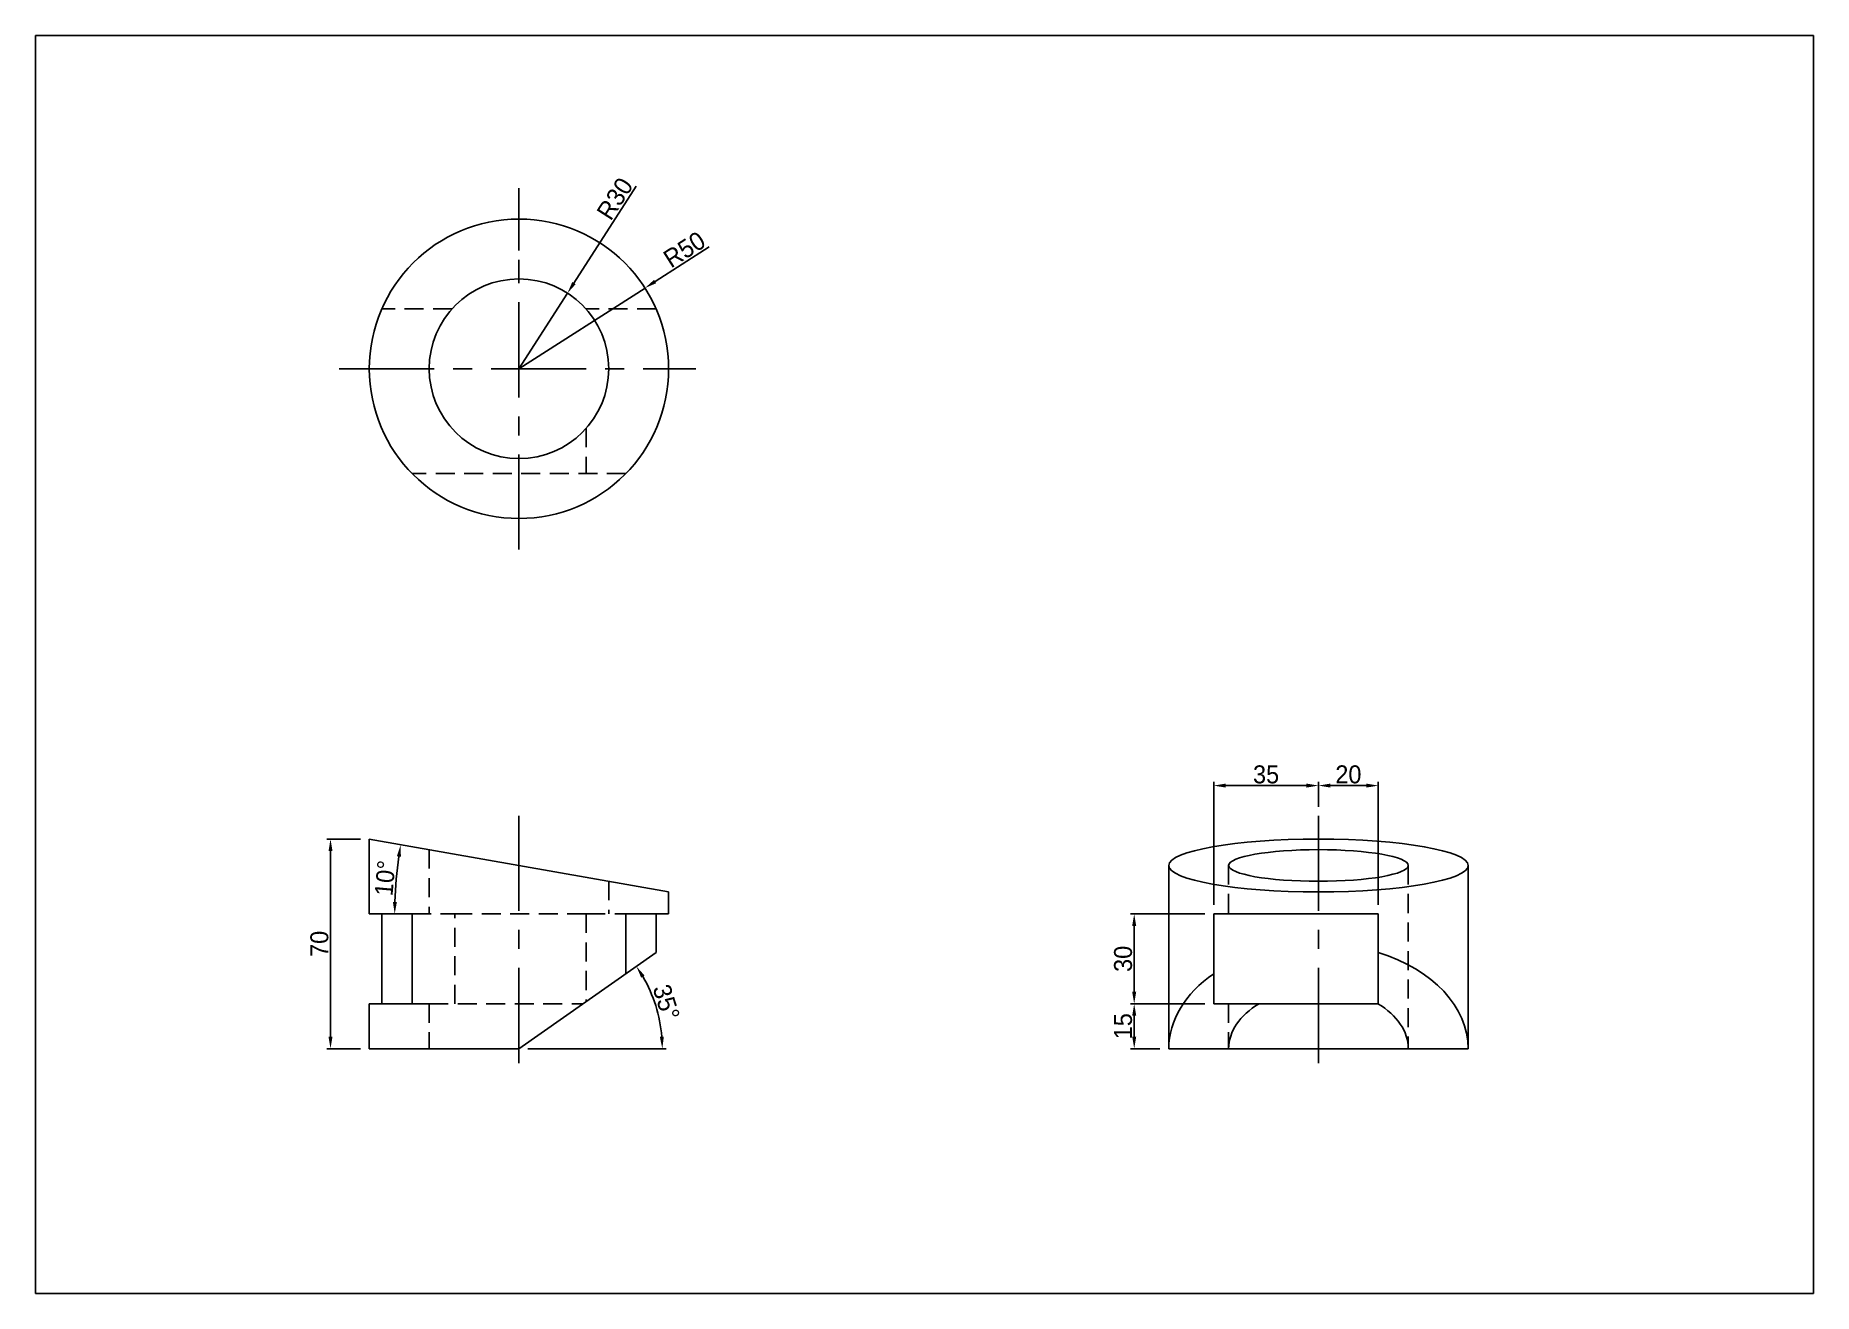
# Model space of a CAD drawing. Header units: millimetres. Extents: x 0 to 3581, y 939 to 3462.
# Drawn here: x 2987 to 3581, y 1474 to 1894 of the extents above; entities that cross this region are included whole.
import ezdxf

# ---------------------------------------------------------------- set-up
doc = ezdxf.new("R2010")
doc.units = ezdxf.units.MM
doc.linetypes.add('CENTER', pattern=[50.8, 31.75, -6.35, 6.35, -6.35])
doc.linetypes.add('HIDDEN', pattern=[9.525, 6.35, -3.175])
for name, color, linetype in [('center', 3, 'CENTER'), ('dim', 1, 'Continuous'), ('hidden', 2, 'HIDDEN'), ('model', 7, 'Continuous')]:
    doc.layers.add(name, color=color, linetype=linetype)
doc.styles.get("Standard").update_dxf_attribs({"font": ''})
doc.styles.get('Standard').set_extended_font_data('Gulim')
doc.dimstyles.new('ISO-25', dxfattribs={"dimtxt": 6, "dimasz": 4, "dimexe": 1.25, "dimexo": 3, "dimtad": 1, "dimtxsty": 'Standard', "dimcen": 2.5, "dimadec": 0, "dimazin": 0, "dimtfac": 1, "dimtmove": 0, "dimatfit": 3, "dimfxl": 1, "dimarcsym": 0})

msp = doc.modelspace()

# ---------------------------------------------------------------- blocks, each defined once
blk = doc.blocks.new('*D169')
at = {"layer": 'Defpoints', "color": 0, "transparency": 16777216}
for p in [(3190.46, 1809.28), (3148.35, 1782.32)]:
    blk.add_point(p, dxfattribs=at)
at = {"layer": 'dim', "color": 0, "lineweight": -2, "transparency": 16777216}
for p, q in [((3211.86, 1822.98), (3193.83, 1811.44)), ((3148.35, 1782.32), (3190.46, 1809.28))]:
    blk.add_line(p, q, dxfattribs=at)
at = {"layer": 'dim', "color": 0, "transparency": 16777216}
blk.add_solid([(3193.47, 1812), (3194.19, 1810.88), (3190.46, 1809.28)], dxfattribs=at)
at = {"layer": 'dim', "color": 0, "transparency": 16777216, "insert": (3203.62, 1822.11), "char_height": 6, "attachment_point": 5, "rotation": 32.63195}
blk.add_mtext('R50', dxfattribs=at)
blk = doc.blocks.new('*D170')
at = {"layer": 'Defpoints', "color": 0, "transparency": 16777216}
for p in [(3164.56, 1807.56), (3148.35, 1782.32)]:
    blk.add_point(p, dxfattribs=at)
at = {"layer": 'dim', "color": 0, "lineweight": -2, "transparency": 16777216}
for p, q in [((3187.53, 1843.32), (3166.72, 1810.93)), ((3148.35, 1782.32), (3164.56, 1807.56))]:
    blk.add_line(p, q, dxfattribs=at)
at = {"layer": 'dim', "color": 0, "transparency": 16777216}
blk.add_solid([(3166.16, 1811.29), (3167.28, 1810.57), (3164.56, 1807.56)], dxfattribs=at)
at = {"layer": 'dim', "color": 0, "transparency": 16777216, "insert": (3180.41, 1839.09), "char_height": 6, "attachment_point": 5, "rotation": 57.28806}
blk.add_mtext('R30', dxfattribs=at)
blk = doc.blocks.new('*D171')
at = {"layer": 'Defpoints', "color": 0, "transparency": 16777216}
for p in [(3098.35, 1625.28), (3107.73, 1615.75), (3198.35, 1607.64), (3112.64, 1600.28), (3126.93, 1600.28)]:
    blk.add_point(p, dxfattribs=at)
at = {"layer": 'dim', "color": 0, "lineweight": -2, "transparency": 16777216}
blk.add_line((3109.64, 1600.28), (3105.58, 1600.28), dxfattribs=at)
blk.add_arc((3240.13, 1600.28), 133.3, 171.71935, 178.28065, dxfattribs=at)
at = {"layer": 'dim', "color": 0, "transparency": 16777216}
for points in [[(3107.56, 1619.58), (3108.88, 1619.37), (3108.86, 1623.42)], [(3107.56, 1604.27), (3106.22, 1604.29), (3106.83, 1600.28)]]:
    blk.add_solid(points, dxfattribs=at)
at = {"layer": 'dim', "color": 0, "transparency": 16777216, "insert": (3103.64, 1612.22), "char_height": 6, "attachment_point": 5, "rotation": 85}
blk.add_mtext('10°', dxfattribs=at)
blk = doc.blocks.new('*D172')
at = {"layer": 'Defpoints', "color": 0, "transparency": 16777216}
for p in [(3194.18, 1587.36), (3195.25, 1564.96), (3098.35, 1555.28), (3148.35, 1555.28), (3148.35, 1555.28)]:
    blk.add_point(p, dxfattribs=at)
at = {"layer": 'dim', "color": 0, "lineweight": -2, "transparency": 16777216}
blk.add_line((3151.35, 1555.28), (3197.49, 1555.28), dxfattribs=at)
blk.add_arc((3148.35, 1555.28), 47.89, 4.78695, 30.21305, dxfattribs=at)
at = {"layer": 'dim', "color": 0, "transparency": 16777216}
for points in [[(3189.17, 1579.02), (3190.3, 1579.73), (3187.58, 1582.75)], [(3196.74, 1559.3), (3195.41, 1559.24), (3196.24, 1555.28)]]:
    blk.add_solid(points, dxfattribs=at)
at = {"layer": 'dim', "color": 0, "transparency": 16777216, "insert": (3197.55, 1570.79), "char_height": 6, "attachment_point": 5, "rotation": 287.5}
blk.add_mtext('35°', dxfattribs=at)
blk = doc.blocks.new('*D173')
at = {"layer": 'Defpoints', "color": 0, "transparency": 16777216}
for p in [(3085.38, 1625.28), (3098.35, 1625.28), (3098.35, 1555.28)]:
    blk.add_point(p, dxfattribs=at)
at = {"layer": 'dim', "color": 0, "lineweight": -2, "transparency": 16777216}
for p, q in [((3095.35, 1625.28), (3084.13, 1625.28)), ((3085.38, 1559.28), (3085.38, 1621.28)), ((3095.35, 1555.28), (3084.13, 1555.28))]:
    blk.add_line(p, q, dxfattribs=at)
at = {"layer": 'dim', "color": 0, "transparency": 16777216}
for points in [[(3084.72, 1621.28), (3086.05, 1621.28), (3085.38, 1625.28)], [(3084.72, 1559.28), (3086.05, 1559.28), (3085.38, 1555.28)]]:
    blk.add_solid(points, dxfattribs=at)
at = {"layer": 'dim', "color": 0, "transparency": 16777216, "insert": (3081.68, 1590.28), "char_height": 6, "attachment_point": 5, "rotation": 90}
blk.add_mtext('70', dxfattribs=at)
blk = doc.blocks.new('*D174')
at = {"layer": 'Defpoints', "color": 0, "transparency": 16777216}
for p in [(3415.46, 1643.13), (3415.46, 1633.05), (3380.46, 1600.28)]:
    blk.add_point(p, dxfattribs=at)
at = {"layer": 'dim', "color": 0, "lineweight": -2, "transparency": 16777216}
for p, q in [((3380.46, 1603.28), (3380.46, 1644.38)), ((3384.46, 1643.13), (3411.46, 1643.13)), ((3415.46, 1636.05), (3415.46, 1644.38))]:
    blk.add_line(p, q, dxfattribs=at)
at = {"layer": 'dim', "color": 0, "transparency": 16777216}
for points in [[(3384.46, 1643.8), (3384.46, 1642.47), (3380.46, 1643.13)], [(3411.46, 1643.8), (3411.46, 1642.47), (3415.46, 1643.13)]]:
    blk.add_solid(points, dxfattribs=at)
at = {"layer": 'dim', "color": 0, "transparency": 16777216, "insert": (3397.96, 1646.84), "char_height": 6, "attachment_point": 5}
blk.add_mtext('35', dxfattribs=at)
blk = doc.blocks.new('*D175')
at = {"layer": 'Defpoints', "color": 0, "transparency": 16777216}
for p in [(3435.46, 1643.13), (3415.46, 1633.05), (3435.46, 1600.28)]:
    blk.add_point(p, dxfattribs=at)
at = {"layer": 'dim', "color": 0, "lineweight": -2, "transparency": 16777216}
for p, q in [((3415.46, 1636.05), (3415.46, 1644.38)), ((3419.46, 1643.13), (3431.46, 1643.13)), ((3435.46, 1603.28), (3435.46, 1644.38))]:
    blk.add_line(p, q, dxfattribs=at)
at = {"layer": 'dim', "color": 0, "transparency": 16777216}
for points in [[(3419.46, 1643.8), (3419.46, 1642.47), (3415.46, 1643.13)], [(3431.46, 1643.8), (3431.46, 1642.47), (3435.46, 1643.13)]]:
    blk.add_solid(points, dxfattribs=at)
at = {"layer": 'dim', "color": 0, "transparency": 16777216, "insert": (3425.46, 1646.84), "char_height": 6, "attachment_point": 5}
blk.add_mtext('20', dxfattribs=at)
blk = doc.blocks.new('*D176')
at = {"layer": 'Defpoints', "color": 0, "transparency": 16777216}
for p in [(3380.46, 1600.28), (3353.9, 1570.28), (3380.46, 1570.28)]:
    blk.add_point(p, dxfattribs=at)
at = {"layer": 'dim', "color": 0, "lineweight": -2, "transparency": 16777216}
for p, q in [((3377.46, 1600.28), (3352.65, 1600.28)), ((3353.9, 1596.28), (3353.9, 1574.28)), ((3377.46, 1570.28), (3352.65, 1570.28))]:
    blk.add_line(p, q, dxfattribs=at)
at = {"layer": 'dim', "color": 0, "transparency": 16777216}
for points in [[(3353.23, 1596.28), (3354.57, 1596.28), (3353.9, 1600.28)], [(3353.23, 1574.28), (3354.57, 1574.28), (3353.9, 1570.28)]]:
    blk.add_solid(points, dxfattribs=at)
at = {"layer": 'dim', "color": 0, "transparency": 16777216, "insert": (3350.2, 1585.28), "char_height": 6, "attachment_point": 5, "rotation": 90}
blk.add_mtext('30', dxfattribs=at)
blk = doc.blocks.new('*D177')
at = {"layer": 'Defpoints', "color": 0, "transparency": 16777216}
for p in [(3380.46, 1570.28), (3353.9, 1555.28), (3365.46, 1555.28)]:
    blk.add_point(p, dxfattribs=at)
at = {"layer": 'dim', "color": 0, "lineweight": -2, "transparency": 16777216}
for p, q in [((3377.46, 1570.28), (3352.65, 1570.28)), ((3353.9, 1566.28), (3353.9, 1559.28)), ((3362.46, 1555.28), (3352.65, 1555.28))]:
    blk.add_line(p, q, dxfattribs=at)
at = {"layer": 'dim', "color": 0, "transparency": 16777216}
for points in [[(3353.23, 1566.28), (3354.57, 1566.28), (3353.9, 1570.28)], [(3353.23, 1559.28), (3354.57, 1559.28), (3353.9, 1555.28)]]:
    blk.add_solid(points, dxfattribs=at)
at = {"layer": 'dim', "color": 0, "transparency": 16777216, "insert": (3350.19, 1562.78), "char_height": 6, "attachment_point": 5, "rotation": 90}
blk.add_mtext('15', dxfattribs=at)

# ---------------------------------------------------------------- dimensions: what is measured, and where the dimension line sits
at = {"layer": 'dim'}
for mpoint, picture, middle in [((3164.562, 1807.56), '*D170', (3183.527, 1837.086)), ((3190.457, 1809.28), '*D169', (3205.616, 1818.986))]:
    dim = msp.add_radius_dim(center=(3148.35, 1782.318), mpoint=mpoint, dimstyle='ISO-25', dxfattribs=at)
    dim.commit()
    dim.dimension.update_dxf_attribs({"geometry": picture, "text_midpoint": middle, "dimtype": 164})
for base, p1, p2, picture, middle in [((3415.459, 1643.134), (3380.459, 1600.276), (3415.459, 1633.049), '*D174', (3397.959, 1646.835)), ((3435.459, 1643.134), (3415.459, 1633.049), (3435.459, 1600.276), '*D175', (3425.459, 1646.835))]:
    dim = msp.add_linear_dim(base=base, p1=p1, p2=p2, dimstyle='ISO-25', dxfattribs=at)
    dim.commit()
    dim.dimension.update_dxf_attribs({"geometry": picture, "text_midpoint": middle})
for base, p1, p2, picture, middle in [((3085.383, 1625.276), (3098.35, 1555.276), (3098.35, 1625.276), '*D173', (3081.678, 1590.276)), ((3353.9, 1570.276), (3380.459, 1600.276), (3380.459, 1570.276), '*D176', (3350.199, 1585.276)), ((3353.9, 1555.276), (3380.459, 1570.276), (3365.459, 1555.276), '*D177', (3350.191, 1562.776))]:
    dim = msp.add_linear_dim(base=base, p1=p1, p2=p2, angle=90, dimstyle='ISO-25', dxfattribs=at)
    dim.commit()
    dim.dimension.update_dxf_attribs({"geometry": picture, "text_midpoint": middle})
for base, line1, line2, picture, middle in [((3107.732, 1615.751), ((3112.643, 1600.276), (3126.928, 1600.276)), ((3098.35, 1625.276), (3198.35, 1607.643)), '*D171', (3103.643, 1612.217)), ((3195.251, 1564.96), ((3148.35, 1555.276), (3098.35, 1555.276)), ((3148.35, 1555.276), (3194.176, 1587.364)), '*D172', (3197.553, 1570.79))]:
    dim = msp.add_angular_dim_2l(base=base, line1=line1, line2=line2, dimstyle='ISO-25', dxfattribs=at)
    dim.commit()
    dim.dimension.update_dxf_attribs({"geometry": picture, "text_midpoint": middle})

# ---------------------------------------------------------------- linework, layer by layer
at = {"layer": 'center'}
for p, q in [((3148.35, 1721.966), (3148.35, 1842.56)), ((3088.241, 1782.318), (3207.436, 1782.318)), ((3148.35, 1633.049), (3148.35, 1549.064)), ((3415.459, 1633.049), (3415.459, 1549.064))]:
    msp.add_line(p, q, dxfattribs=at)
at = {"layer": 'hidden'}
for p, q in [((3148.35, 1812.318), (3148.35, 1832.318)), ((3125.989, 1802.318), (3102.524, 1802.318)), ((3194.176, 1802.318), (3170.71, 1802.318)), ((3170.85, 1762.475), (3170.85, 1747.318)), ((3148.35, 1752.318), (3148.35, 1732.318)), ((3184.057, 1747.318), (3112.643, 1747.318)), ((3118.35, 1621.75), (3118.35, 1600.276)), ((3385.459, 1616.46), (3385.459, 1600.276)), ((3445.459, 1616.46), (3445.459, 1555.276)), ((3178.35, 1611.17), (3178.35, 1600.276)), ((3112.643, 1600.276), (3126.928, 1600.276)), ((3126.928, 1570.276), (3126.928, 1600.276)), ((3170.85, 1600.276), (3126.928, 1600.276)), ((3170.85, 1600.276), (3170.85, 1571.031)), ((3170.85, 1600.276), (3184.057, 1600.276)), ((3118.35, 1570.276), (3112.643, 1570.276)), ((3118.35, 1570.276), (3118.35, 1555.276)), ((3118.35, 1570.276), (3169.772, 1570.276)), ((3385.459, 1570.276), (3385.459, 1555.276))]:
    msp.add_line(p, q, dxfattribs=at)
at = {"layer": 'model'}
for p, q in [((3098.35, 1600.276), (3098.35, 1625.276)), ((3098.35, 1625.276), (3198.35, 1607.643)), ((3365.459, 1616.46), (3365.459, 1555.276)), ((3465.459, 1555.276), (3465.459, 1616.46)), ((3198.35, 1607.643), (3198.35, 1600.276)), ((3112.643, 1600.276), (3098.35, 1600.276)), ((3102.524, 1600.276), (3102.524, 1570.276)), ((3112.643, 1600.276), (3112.643, 1570.276)), ((3198.35, 1600.276), (3184.057, 1600.276)), ((3184.057, 1600.276), (3184.057, 1580.279)), ((3194.176, 1600.276), (3194.176, 1587.364)), ((3435.459, 1600.276), (3380.459, 1600.276)), ((3380.459, 1600.276), (3380.459, 1570.276)), ((3435.459, 1570.276), (3435.459, 1600.276)), ((3148.35, 1555.276), (3194.176, 1587.364)), ((3098.35, 1555.276), (3098.35, 1570.276)), ((3112.643, 1570.276), (3098.35, 1570.276)), ((3365.459, 1555.276), (3365.459, 1570.276)), ((3435.459, 1570.276), (3380.459, 1570.276)), ((3148.35, 1555.276), (3098.35, 1555.276)), ((3365.459, 1555.276), (3465.459, 1555.276))]:
    msp.add_line(p, q, dxfattribs=at)
msp.add_lwpolyline([(3580.835, 1893.565), (2986.835, 1893.565), (2986.835, 1473.565), (3580.835, 1473.565)], close=True, dxfattribs=at)
for radius in [50, 30]:
    msp.add_circle((3148.35, 1782.318), radius, dxfattribs=at)
for major_axis in [(-50, 0), (-30, 0)]:
    msp.add_ellipse((3415.459, 1616.46), major_axis=major_axis, ratio=0.176327, dxfattribs=at)
for major_axis, ratio, start_param, end_param in [((-50, 0), 0.7002075, 3.1415927, 4.3008721), ((-50, 0), 0.7002075, 5.4877865, 6.2831853), ((30, 0), 0.6666667, 2.2935306, 3.1415927), ((30, 0), 0.6666667, 0, 0.8480621)]:
    msp.add_ellipse((3415.459, 1555.276), major_axis=major_axis, ratio=ratio, start_param=start_param, end_param=end_param, dxfattribs=at)

msp.set_redraw_order([(e.dxf.handle, doc.entitydb.next_handle()) for e in msp.query("TEXT MTEXT ATTDEF DIMENSION ARC_DIMENSION")])  # texts and dimensions are drawn at this point

doc.saveas('drawing.dxf')
